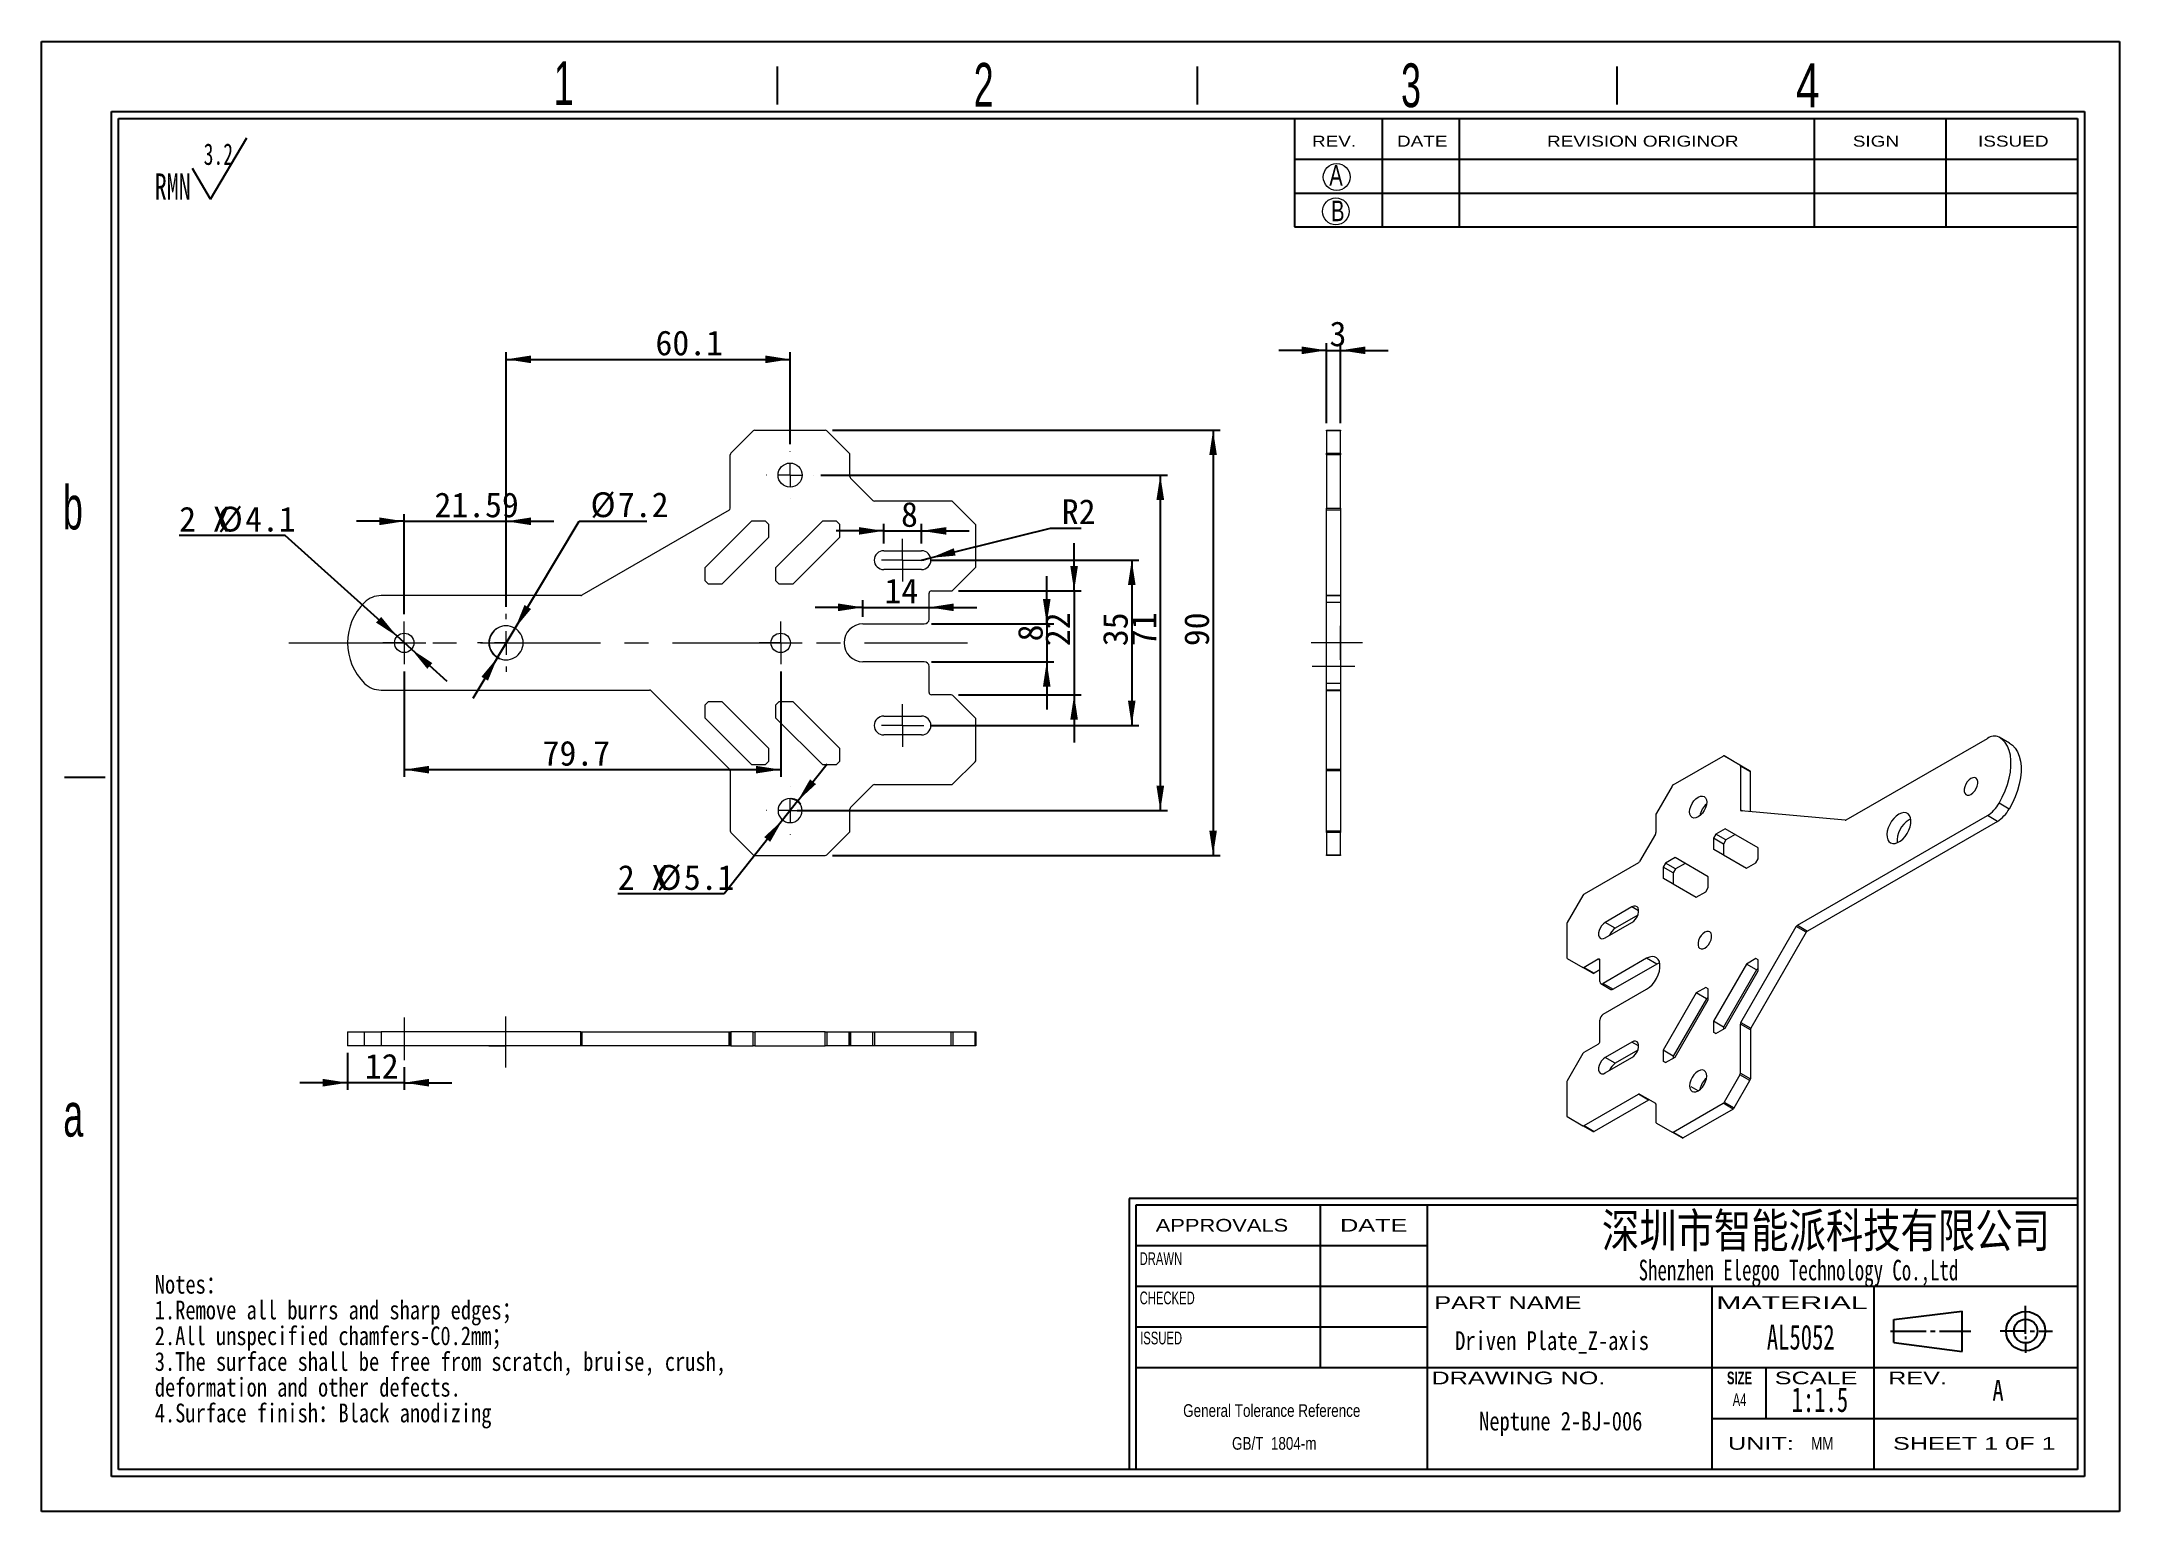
# Model space of a CAD drawing. Header units: millimetres. Extents: x 2 to 295, y 1 to 209.
import ezdxf

# ---------------------------------------------------------------- set-up
doc = ezdxf.new("R2010")
doc.units = ezdxf.units.MM
doc.linetypes.add('CENTER', pattern=[10.16, 6.35, -1.27, 1.27, -1.27])
doc.linetypes.add('CENTERX2', pattern=[20.32, 12.7, -2.54, 2.54, -2.54])
doc.layers.add('DIM', color=5, linetype='Continuous')
doc.layers.add('SLD-0', color=179, linetype='Continuous')
doc.layers.add('中心线', color=1, linetype='CENTER', lineweight=15)
doc.styles.add('SLDTEXTSTYLE0', font='SIMSUN.TTC', dxfattribs={"width": 0.67})
doc.styles.add('SLDTEXTSTYLE1', font='SIMSUN.TTC', dxfattribs={"width": 0.8})
doc.styles.add('SLDTEXTSTYLE10', font='ARIAL.TTF', dxfattribs={"width": 1.2324})
doc.styles.add('SLDTEXTSTYLE11', font='ARIAL.TTF', dxfattribs={"width": 1.7064})
doc.styles.add('SLDTEXTSTYLE12', font='SIMSUN.TTC', dxfattribs={"width": 0.8, "bigfont": 'bigfont'})
doc.styles.add('SLDTEXTSTYLE13', font='SIMKAI.TTF', dxfattribs={"width": 0.67})
doc.styles.add('SLDTEXTSTYLE14', font='SIMSUN.TTC')
doc.styles.add('SLDTEXTSTYLE2', font='SIMSUN.TTC', dxfattribs={"width": 0.8, "bigfont": 'bigfont'})
doc.styles.add('SLDTEXTSTYLE3', font='SIMSUN.TTC', dxfattribs={"width": 0.8})
doc.styles.add('SLDTEXTSTYLE4', font='ARIAL.TTF', dxfattribs={"width": 0.63516})
doc.styles.add('SLDTEXTSTYLE5', font='GOTHIC.TTF', dxfattribs={"width": 0.7304})
doc.styles.add('SLDTEXTSTYLE6', font='GOTHIC.TTF', dxfattribs={"width": 0.61171})
doc.styles.add('SLDTEXTSTYLE7', font='ARIALBD.TTF', dxfattribs={"width": 0.63516})
doc.styles.add('SLDTEXTSTYLE8', font='ARIAL.TTF', dxfattribs={"width": 1.422})
doc.styles.add('SLDTEXTSTYLE9', font='ARIAL.TTF', dxfattribs={"width": 0.7584})
doc.dimstyles.new('SLDDIMSTYLE0', dxfattribs={"dimtxt": 3.5, "dimasz": 3.5, "dimexe": 0, "dimexo": 0.0625, "dimgap": 0.875, "dimtad": 2, "dimlfac": 1.5, "dimrnd": 1e-09, "dimzin": 12, "dimdsep": 46, "dimtxsty": 'SLDTEXTSTYLE0', "dimsah": 1, "dimcen": 0.09, "dimadec": 0, "dimazin": 3, "dimtfac": 1, "dimtofl": 0, "dimtmove": 0, "dimatfit": 3, "dimfxl": 0, "dimfrac": 2, "dimtolj": 1, "dimtzin": 12, "dimarcsym": 0})
doc.dimstyles.new('SLDDIMSTYLE1', dxfattribs={"dimtxt": 3.5, "dimasz": 3.5, "dimexe": 0, "dimexo": 0.0625, "dimgap": 0.875, "dimtad": 2, "dimlfac": 1.5, "dimrnd": 1e-09, "dimzin": 12, "dimdsep": 46, "dimtxsty": 'SLDTEXTSTYLE0', "dimsah": 1, "dimcen": 0.09, "dimadec": 0, "dimazin": 3, "dimtfac": 1, "dimtmove": 0, "dimatfit": 0, "dimfxl": 0, "dimfrac": 2, "dimtolj": 1, "dimtzin": 12, "dimarcsym": 0})
doc.dimstyles.new('SLDDIMSTYLE2', dxfattribs={"dimtxt": 3.5, "dimasz": 3.5, "dimexe": 0, "dimexo": 0.0625, "dimgap": 0.875, "dimtad": 0, "dimtih": 1, "dimtoh": 1, "dimlfac": 1.5, "dimrnd": 1e-09, "dimzin": 12, "dimdsep": 46, "dimtxsty": 'SLDTEXTSTYLE0', "dimsah": 1, "dimcen": 0, "dimadec": 0, "dimazin": 3, "dimtfac": 1, "dimtofl": 0, "dimtmove": 0, "dimatfit": 3, "dimfxl": 0, "dimfrac": 2, "dimtolj": 1, "dimtzin": 12, "dimarcsym": 0})
doc.dimstyles.new('SLDDIMSTYLE3', dxfattribs={"dimtxt": 3.5, "dimasz": 3.5, "dimexe": 0, "dimexo": 0.0625, "dimgap": 0.875, "dimtad": 0, "dimtih": 1, "dimtoh": 1, "dimlfac": 1.5, "dimrnd": 1e-09, "dimzin": 12, "dimdsep": 46, "dimtxsty": 'SLDTEXTSTYLE0', "dimsah": 1, "dimcen": 0, "dimadec": 0, "dimazin": 3, "dimtfac": 1, "dimtmove": 0, "dimatfit": 3, "dimfxl": 0, "dimfrac": 2, "dimtolj": 1, "dimtzin": 12, "dimarcsym": 0})
doc.dimstyles.new('SLDDIMSTYLE4', dxfattribs={"dimtxt": 3.5, "dimasz": 3.5, "dimexe": 0, "dimexo": 0.0625, "dimgap": 0.875, "dimtad": 0, "dimtih": 1, "dimtoh": 1, "dimlfac": 1.5, "dimrnd": 1e-09, "dimzin": 12, "dimdsep": 46, "dimtxsty": 'SLDTEXTSTYLE0', "dimsah": 1, "dimcen": 0, "dimadec": 0, "dimazin": 3, "dimtfac": 1, "dimtmove": 0, "dimatfit": 3, "dimfxl": 0, "dimfrac": 2, "dimtolj": 1, "dimtzin": 12, "dimarcsym": 0})

msp = doc.modelspace()

# ---------------------------------------------------------------- texts
at = {"color": 7, "linetype": 'Continuous', "lineweight": 0, "char_height": 3.5, "attachment_point": 1, "style": 'SLDTEXTSTYLE0'}
for s, insert in [('AL5052', (245.3376, 27.6309)), ('1:1.5', (248.8385, 18.8298))]:
    msp.add_mtext(s, dxfattribs=dict(at, insert=insert))
at = {"layer": 'SLD-0'}
for s, insert, char_height, attachment_point, style in [('1', (74.111, 205.8988), 6.172, 1, 'SLDTEXTSTYLE6'), ('2', (133.3881, 205.6552), 6.172, 1, 'SLDTEXTSTYLE6'), ('3', (193.7066, 205.5931), 6.172, 1, 'SLDTEXTSTYLE6'), ('4', (249.4405, 205.5869), 6.172, 1, 'SLDTEXTSTYLE5'), ('A', (183.5778, 191.2522), 2.9034, 1, 'SLDTEXTSTYLE5'), ('B', (183.8319, 186.2372), 2.9034, 1, 'SLDTEXTSTYLE5'), ('b', (4.8346, 146.0194), 6.172, 1, 'SLDTEXTSTYLE6'), ('a', (4.8798, 60.3511), 6.172, 1, 'SLDTEXTSTYLE6'), ('\\M+1905B圳\\M+18E73\\M+19271\\M+1945C\\M+19468\\M+189C8\\M+18B5A\\M+1974C\\M+18CC0\\M+18CF6\\M+18E69', (253.6756, 43.3374), 4.82808, 2, 'SLDTEXTSTYLE12'), ('Driven Plate_Z-axis', (215.0232, 26.7157), 2.645833, 2, 'SLDTEXTSTYLE1'), ('A', (277.1784, 19.8537), 2.9104, 1, 'SLDTEXTSTYLE3'), ('Neptune 2-BJ-006', (216.2487, 15.3624), 2.645833, 2, 'SLDTEXTSTYLE1')]:
    msp.add_mtext(s, dxfattribs=dict(at, insert=insert, char_height=char_height, attachment_point=attachment_point, style=style))
at = {"layer": 'SLD-0', "color": 179}
for s, insert, char_height, attachment_point, style in [('REV.', (181.1288, 195.4001), 1.55363, 1, 'SLDTEXTSTYLE10'), ('DATE', (193.1265, 195.4001), 1.55363, 1, 'SLDTEXTSTYLE10'), ('REVISION ORIGINOR', (214.3082, 195.4001), 1.553633, 1, 'SLDTEXTSTYLE10'), ('SIGN', (257.4664, 195.4001), 1.55363, 1, 'SLDTEXTSTYLE10'), ('ISSUED', (275.1481, 195.4001), 1.55363, 1, 'SLDTEXTSTYLE10'), ('APPROVALS', (168.4266, 42.5627), 1.79265, 2, 'SLDTEXTSTYLE10'), ('DATE', (189.8496, 42.5627), 1.79265, 2, 'SLDTEXTSTYLE8'), ('DRAWN', (159.8036, 37.8529), 1.79265, 2, 'SLDTEXTSTYLE4'), ('Shenzhen Elegoo Technology Co.,Ltd', (249.7983, 36.7996), 2.910417, 2, 'SLDTEXTSTYLE13'), ('CHECKED', (160.6957, 32.3147), 1.79265, 2, 'SLDTEXTSTYLE4'), ('PART NAME', (208.7939, 31.6454), 1.79265, 2, 'SLDTEXTSTYLE8'), ('MATERIAL', (248.8802, 31.6454), 1.79265, 2, 'SLDTEXTSTYLE11'), ('ISSUED', (159.837, 26.6544), 1.79265, 2, 'SLDTEXTSTYLE4'), ('DRAWING NO.', (210.268, 21.0216), 1.792654, 2, 'SLDTEXTSTYLE8'), ('SIZE', (241.4789, 21.0216), 1.79265, 2, 'SLDTEXTSTYLE7'), ('SCALE', (252.2889, 21.0216), 1.79265, 2, 'SLDTEXTSTYLE8'), ('REV.', (266.6102, 21.0216), 1.79265, 2, 'SLDTEXTSTYLE8'), ('A4', (241.4898, 17.9531), 1.79265, 2, 'SLDTEXTSTYLE4'), ('UNIT:', (244.4987, 11.7907), 1.79265, 2, 'SLDTEXTSTYLE8'), ('MM', (253.1609, 11.7907), 1.79265, 2, 'SLDTEXTSTYLE9'), ('SHEET 1 0F 1', (274.62, 11.7907), 1.792654, 2, 'SLDTEXTSTYLE8')]:
    msp.add_mtext(s, dxfattribs=dict(at, insert=insert, char_height=char_height, attachment_point=attachment_point, style=style))

# ---------------------------------------------------------------- blocks, each defined once
blk = doc.blocks.new('SW_NOTE_0')
at = {"layer": 'SLD-0', "color": 0}
for q in [(12.98, 9.35), (5.31, 5.02)]:
    blk.add_line((7.87, 0.69), q, dxfattribs=at)
at = {"layer": 'SLD-0', "color": 0, "attachment_point": 1, "style": 'SLDTEXTSTYLE0'}
for s, insert, char_height in [('3.2', (6.9, 8.55), 3.032), ('RMN', (0, 4.31), 3.704)]:
    blk.add_mtext(s, dxfattribs=dict(at, insert=insert, char_height=char_height))
blk = doc.blocks.new('SW_NOTE_1')
at = {"layer": 'SLD-0', "color": 0, "char_height": 2.6458, "attachment_point": 1}
for s, insert, style in [('Notes\\M+18146', (0, 3.08), 'SLDTEXTSTYLE2'), ('1.Remove all burrs and sharp edges\\M+18147', (0, -0.55), 'SLDTEXTSTYLE2'), ('2.All unspecified chamfers-C0.2mm\\M+18147', (0, -4.19), 'SLDTEXTSTYLE2'), ('3.The surface shall be free from scratch, bruise, crush, ', (0, -7.82), 'SLDTEXTSTYLE3'), ('deformation and other defects.', (0, -11.45), 'SLDTEXTSTYLE3'), ('4.Surface finish\\M+18146Black anodizing', (0, -15.08), 'SLDTEXTSTYLE2')]:
    blk.add_mtext(s, dxfattribs=dict(at, insert=insert, style=style))
blk = doc.blocks.new('SW_NOTE_2')
at = {"layer": 'SLD-0', "color": 0, "char_height": 1.7927, "attachment_point": 2, "style": 'SLDTEXTSTYLE9'}
for s, insert in [('General Tolerance Reference ', (13.02, 2.31)), (' GB/T  1804-m', (13.11, -2.32))]:
    blk.add_mtext(s, dxfattribs=dict(at, insert=insert))
blk = doc.blocks.new('_D')
at = {"layer": 'DIM'}
for p, q in [((67.4, 128.91), (67.4, 164.84)), ((107.47, 151.87), (107.47, 164.84)), ((67.4, 163.84), (107.47, 163.84))]:
    blk.add_line(p, q, dxfattribs=at)
for points in [[(67.4, 163.84), (70.9, 163.3), (70.9, 164.38)], [(107.47, 163.84), (103.97, 164.38), (103.97, 163.3)]]:
    blk.add_solid(points, dxfattribs=at)
at = {"layer": 'DIM', "insert": (88.47, 167.91), "char_height": 3.5, "attachment_point": 1, "style": 'SLDTEXTSTYLE14'}
blk.add_mtext('60.1', dxfattribs=at)
blk = doc.blocks.new('_D_1')
at = {"layer": 'DIM'}
for p, q in [((53.01, 119.81), (53.01, 104.95)), ((106.14, 119.81), (106.14, 104.95)), ((53.01, 105.95), (106.14, 105.95))]:
    blk.add_line(p, q, dxfattribs=at)
for points in [[(53.01, 105.95), (56.51, 105.41), (56.51, 106.49)], [(106.14, 105.95), (102.64, 106.49), (102.64, 105.41)]]:
    blk.add_solid(points, dxfattribs=at)
at = {"layer": 'DIM', "insert": (72.54, 110.02), "char_height": 3.5, "attachment_point": 1, "style": 'SLDTEXTSTYLE14'}
blk.add_mtext('79.7', dxfattribs=at)
blk = doc.blocks.new('_D_2')
at = {"layer": 'DIM'}
for p, q in [((111.83, 147.51), (160.72, 147.51)), ((159.72, 147.51), (159.72, 100.17)), ((108.47, 100.17), (160.72, 100.17))]:
    blk.add_line(p, q, dxfattribs=at)
for points in [[(159.72, 147.51), (159.18, 144.01), (160.26, 144.01)], [(159.72, 100.17), (160.26, 103.67), (159.18, 103.67)]]:
    blk.add_solid(points, dxfattribs=at)
at = {"layer": 'DIM', "insert": (155.65, 123.37), "char_height": 3.5, "attachment_point": 1, "rotation": 90, "style": 'SLDTEXTSTYLE14'}
blk.add_mtext('71', dxfattribs=at)
blk = doc.blocks.new('_D_3')
at = {"layer": 'DIM'}
for p, q in [((113.44, 153.84), (168.17, 153.84)), ((167.17, 153.84), (167.17, 93.84)), ((113.44, 93.84), (168.17, 93.84))]:
    blk.add_line(p, q, dxfattribs=at)
for points in [[(167.17, 153.84), (166.64, 150.34), (167.71, 150.34)], [(167.17, 93.84), (167.71, 97.34), (166.64, 97.34)]]:
    blk.add_solid(points, dxfattribs=at)
at = {"layer": 'DIM', "insert": (163.1, 123.37), "char_height": 3.5, "attachment_point": 1, "rotation": 90, "style": 'SLDTEXTSTYLE14'}
blk.add_mtext('90', dxfattribs=at)
blk = doc.blocks.new('_D_4')
at = {"layer": 'DIM'}
for p, q in [((120.68, 139.64), (113.95, 139.64)), ((120.68, 137.84), (120.68, 140.64)), ((120.68, 139.64), (126.01, 139.64)), ((126.01, 137.84), (126.01, 140.64)), ((126.01, 139.64), (132.74, 139.64))]:
    blk.add_line(p, q, dxfattribs=at)
for points in [[(120.68, 139.64), (117.18, 140.17), (117.18, 139.1)], [(126.01, 139.64), (129.51, 139.1), (129.51, 140.17)]]:
    blk.add_solid(points, dxfattribs=at)
at = {"layer": 'DIM', "insert": (123.13, 143.71), "char_height": 3.5, "attachment_point": 1, "style": 'SLDTEXTSTYLE14'}
blk.add_mtext('8', dxfattribs=at)
blk = doc.blocks.new('_D_5')
at = {"layer": 'DIM'}
for p, q in [((127.31, 135.83), (144.23, 140.02)), ((144.23, 140.02), (148.54, 140.02)), ((126.01, 135.51), (127.31, 135.83))]:
    blk.add_line(p, q, dxfattribs=at)
blk.add_solid([(127.31, 135.83), (130.83, 136.15), (130.58, 137.19)], dxfattribs=at)
at = {"layer": 'DIM', "insert": (145.82, 144.1), "char_height": 3.5, "attachment_point": 1, "style": 'SLDTEXTSTYLE14'}
blk.add_mtext('R2', dxfattribs=at)
blk = doc.blocks.new('_D_6')
at = {"layer": 'DIM'}
for p, q in [((143.69, 126.51), (143.69, 133.24)), ((127.41, 126.51), (144.69, 126.51)), ((143.69, 126.51), (143.69, 121.17)), ((127.41, 121.17), (144.69, 121.17)), ((143.69, 121.17), (143.69, 114.44))]:
    blk.add_line(p, q, dxfattribs=at)
for points in [[(143.69, 126.51), (144.23, 130.01), (143.16, 130.01)], [(143.69, 121.17), (143.16, 117.67), (144.23, 117.67)]]:
    blk.add_solid(points, dxfattribs=at)
at = {"layer": 'DIM', "insert": (139.62, 124.05), "char_height": 3.5, "attachment_point": 1, "rotation": 90, "style": 'SLDTEXTSTYLE14'}
blk.add_mtext('8', dxfattribs=at)
blk = doc.blocks.new('_D_7')
at = {"layer": 'DIM'}
for p, q in [((147.56, 131.17), (147.56, 137.9)), ((131.22, 131.17), (148.56, 131.17)), ((147.56, 131.17), (147.56, 116.51)), ((131.22, 116.51), (148.56, 116.51)), ((147.56, 116.51), (147.56, 109.78))]:
    blk.add_line(p, q, dxfattribs=at)
for points in [[(147.56, 131.17), (148.09, 134.67), (147.02, 134.67)], [(147.56, 116.51), (147.02, 113.01), (148.09, 113.01)]]:
    blk.add_solid(points, dxfattribs=at)
at = {"layer": 'DIM', "insert": (143.48, 123.37), "char_height": 3.5, "attachment_point": 1, "rotation": 90, "style": 'SLDTEXTSTYLE14'}
blk.add_mtext('22', dxfattribs=at)
blk = doc.blocks.new('_D_8')
at = {"layer": 'DIM'}
for p, q in [((117.75, 127.51), (117.75, 129.85)), ((117.75, 128.85), (111.02, 128.85)), ((117.75, 128.85), (127.08, 128.85)), ((127.08, 128.85), (133.81, 128.85))]:
    blk.add_line(p, q, dxfattribs=at)
for points in [[(117.75, 128.85), (114.25, 129.39), (114.25, 128.31)], [(127.08, 128.85), (130.58, 128.31), (130.58, 129.39)]]:
    blk.add_solid(points, dxfattribs=at)
at = {"layer": 'DIM', "insert": (120.8, 132.92), "char_height": 3.5, "attachment_point": 1, "style": 'SLDTEXTSTYLE14'}
blk.add_mtext('14', dxfattribs=at)
blk = doc.blocks.new('_D_9')
at = {"layer": 'DIM'}
for p, q in [((53.01, 140.99), (46.28, 140.99)), ((53.01, 127.87), (53.01, 141.99)), ((53.01, 140.99), (67.4, 140.99)), ((67.4, 128.91), (67.4, 141.99)), ((67.4, 140.99), (74.13, 140.99))]:
    blk.add_line(p, q, dxfattribs=at)
for points in [[(53.01, 140.99), (49.51, 141.53), (49.51, 140.45)], [(67.4, 140.99), (70.9, 140.45), (70.9, 141.53)]]:
    blk.add_solid(points, dxfattribs=at)
at = {"layer": 'DIM', "insert": (57.27, 145.06), "char_height": 3.5, "attachment_point": 1, "style": 'SLDTEXTSTYLE14'}
blk.add_mtext('21.59', dxfattribs=at)
blk = doc.blocks.new('_D_10')
at = {"layer": 'DIM'}
for p, q in [((68.64, 125.9), (77.71, 141.01)), ((77.71, 141.01), (87.25, 141.01)), ((66.17, 121.78), (68.64, 125.9)), ((66.17, 121.78), (62.7, 116.01))]:
    blk.add_line(p, q, dxfattribs=at)
blk.add_arc((67.4, 123.84), 2.4, 216.4005, 246.5843, dxfattribs=at)
for points in [[(68.64, 125.9), (70.9, 128.62), (69.98, 129.18)], [(66.17, 121.78), (63.9, 119.06), (64.83, 118.51)]]:
    blk.add_solid(points, dxfattribs=at)
at = {"layer": 'DIM', "char_height": 3.5, "attachment_point": 1, "style": 'SLDTEXTSTYLE14'}
for s, insert in [('%%c', (79.3, 145.08)), ('7.2', (83.17, 145.08))]:
    blk.add_mtext(s, dxfattribs=dict(at, insert=insert))
blk = doc.blocks.new('_D_11')
at = {"layer": 'DIM'}
for p, q in [((36.22, 138.98), (21.24, 138.98)), ((51.99, 124.76), (36.22, 138.98)), ((54.02, 122.93), (51.99, 124.76)), ((54.02, 122.93), (59.02, 118.42))]:
    blk.add_line(p, q, dxfattribs=at)
for points in [[(51.99, 124.76), (49.75, 127.5), (49.03, 126.7)], [(54.02, 122.93), (56.26, 120.18), (56.98, 120.98)]]:
    blk.add_solid(points, dxfattribs=at)
at = {"layer": 'DIM', "char_height": 3.5, "attachment_point": 1, "style": 'SLDTEXTSTYLE14'}
for s, insert in [('2 X ', (21.24, 143.05)), ('%%c', (26.68, 143.05)), ('4.1', (30.55, 143.05))]:
    blk.add_mtext(s, dxfattribs=dict(at, insert=insert))
blk = doc.blocks.new('_D_12')
at = {"layer": 'DIM'}
for p, q in [((108.52, 101.51), (112.71, 106.78)), ((108.52, 101.51), (106.41, 98.84)), ((106.41, 98.84), (98.14, 88.42)), ((98.14, 88.42), (83.16, 88.42))]:
    blk.add_line(p, q, dxfattribs=at)
blk.add_arc((107.47, 100.17), 1.7, 30.4655, 82.0542, dxfattribs=at)
for points in [[(108.52, 101.51), (111.12, 103.91), (110.28, 104.58)], [(106.41, 98.84), (103.81, 96.43), (104.66, 95.77)]]:
    blk.add_solid(points, dxfattribs=at)
at = {"layer": 'DIM', "char_height": 3.5, "attachment_point": 1, "style": 'SLDTEXTSTYLE14'}
for s, insert in [('2 X ', (83.16, 92.49)), ('%%c', (88.6, 92.49)), ('5.1', (92.47, 92.49))]:
    blk.add_mtext(s, dxfattribs=dict(at, insert=insert))
blk = doc.blocks.new('_D_13')
at = {"layer": 'DIM'}
for p, q in [((127.35, 135.51), (156.69, 135.51)), ((155.69, 135.51), (155.69, 112.17)), ((127.35, 112.17), (156.69, 112.17))]:
    blk.add_line(p, q, dxfattribs=at)
for points in [[(155.69, 135.51), (155.16, 132.01), (156.23, 132.01)], [(155.69, 112.17), (156.23, 115.67), (155.16, 115.67)]]:
    blk.add_solid(points, dxfattribs=at)
at = {"layer": 'DIM', "insert": (151.62, 123.37), "char_height": 3.5, "attachment_point": 1, "rotation": 90, "style": 'SLDTEXTSTYLE14'}
blk.add_mtext('35', dxfattribs=at)
blk = doc.blocks.new('SW_CENTERMARKSYMBOL_0')
at = {"layer": '中心线', "color": 0}
for p, q in [((0, 1.67), (0, 3.03)), ((-1.67, 0), (-3.03, 0)), ((0, 0), (-1.67, 0)), ((0, 0), (0, 1.67)), ((0, 0), (0, -1.67)), ((0, 0), (1.67, 0)), ((1.67, 0), (3.03, 0)), ((0, -1.67), (0, -3.03))]:
    blk.add_line(p, q, dxfattribs=at)
blk = doc.blocks.new('SW_CENTERMARKSYMBOL_1')
at = {"layer": '中心线', "color": 0}
for p, q in [((0, 3.33), (0, 3.37)), ((-3.33, 0), (-3.37, 0)), ((0, 0), (-1.67, 0)), ((0, 0), (0, 1.67)), ((0, 0), (0, -1.67)), ((0, 0), (1.67, 0)), ((3.33, 0), (3.37, 0)), ((0, -3.33), (0, -3.37))]:
    blk.add_line(p, q, dxfattribs=at)
blk = doc.blocks.new('SW_CENTERMARKSYMBOL_2')
at = {"layer": '中心线', "color": 0}
for p, q in [((0, 1.67), (0, 3)), ((-1.67, 0), (-3, 0)), ((0, 0), (-1.67, 0)), ((0, 0), (0, 1.67)), ((0, 0), (1.67, 0)), ((0, 0), (0, -1.67)), ((1.67, 0), (3, 0)), ((0, -1.67), (0, -3))]:
    blk.add_line(p, q, dxfattribs=at)
blk = doc.blocks.new('SW_CENTERMARKSYMBOL_3')
at = {"layer": '中心线', "color": 0}
for p, q in [((0, 1.67), (0, 3)), ((-1.67, 0), (-3, 0)), ((0, 0), (-1.67, 0)), ((0, 0), (0, 1.67)), ((0, 0), (1.67, 0)), ((0, 0), (0, -1.67)), ((1.67, 0), (3, 0)), ((0, -1.67), (0, -3))]:
    blk.add_line(p, q, dxfattribs=at)
blk = doc.blocks.new('SW_CENTERMARKSYMBOL_4')
at = {"layer": '中心线', "color": 0}
for p, q in [((0, 1.67), (0, 3.03)), ((-1.67, 0), (-3.03, 0)), ((0, 0), (-1.67, 0)), ((0, 0), (0, 1.67)), ((0, 0), (0, -1.67)), ((0, 0), (1.67, 0)), ((1.67, 0), (3.03, 0)), ((0, -1.67), (0, -3.03))]:
    blk.add_line(p, q, dxfattribs=at)
blk = doc.blocks.new('SW_CENTERMARKSYMBOL_5')
at = {"layer": '中心线', "color": 0}
for p, q in [((0, 3.33), (0, 4.07)), ((-3.33, 0), (-4.07, 0)), ((0, 0), (-1.67, 0)), ((0, 0), (0, 1.67)), ((0, 0), (0, -1.67)), ((0, 0), (1.67, 0)), ((3.33, 0), (4.07, 0)), ((0, -3.33), (0, -4.07))]:
    blk.add_line(p, q, dxfattribs=at)
blk = doc.blocks.new('SW_CENTERMARKSYMBOL_6')
at = {"layer": '中心线', "color": 0}
for p, q in [((0, 3.33), (0, 3.37)), ((-3.33, 0), (-3.37, 0)), ((0, 0), (-1.67, 0)), ((0, 0), (0, 1.67)), ((0, 0), (0, -1.67)), ((0, 0), (1.67, 0)), ((3.33, 0), (3.37, 0)), ((0, -3.33), (0, -3.37))]:
    blk.add_line(p, q, dxfattribs=at)
blk = doc.blocks.new('_D_14')
at = {"layer": 'DIM'}
for p, q in [((183.18, 165.11), (176.45, 165.11)), ((183.18, 154.84), (183.18, 166.11)), ((183.18, 165.11), (185.18, 165.11)), ((185.18, 154.84), (185.18, 166.11)), ((185.18, 165.11), (191.91, 165.11))]:
    blk.add_line(p, q, dxfattribs=at)
for points in [[(183.18, 165.11), (179.68, 165.65), (179.68, 164.57)], [(185.18, 165.11), (188.68, 164.57), (188.68, 165.65)]]:
    blk.add_solid(points, dxfattribs=at)
at = {"layer": 'DIM', "insert": (183.61, 169.19), "char_height": 3.5, "attachment_point": 1, "style": 'SLDTEXTSTYLE14'}
blk.add_mtext('3', dxfattribs=at)
blk = doc.blocks.new('_D_15')
at = {"layer": 'DIM'}
for p, q in [((45.01, 65.98), (45.01, 60.78)), ((45.01, 61.78), (38.28, 61.78)), ((53.01, 61.78), (45.01, 61.78)), ((53.01, 63.98), (53.01, 60.78)), ((53.01, 61.78), (59.74, 61.78))]:
    blk.add_line(p, q, dxfattribs=at)
for points in [[(45.01, 61.78), (41.51, 62.32), (41.51, 61.24)], [(53.01, 61.78), (56.51, 61.24), (56.51, 62.32)]]:
    blk.add_solid(points, dxfattribs=at)
at = {"layer": 'DIM', "insert": (47.45, 65.86), "char_height": 3.5, "attachment_point": 1, "style": 'SLDTEXTSTYLE14'}
blk.add_mtext('12', dxfattribs=at)

# ---------------------------------------------------------------- dimensions: what is measured, and where the dimension line sits
at = {"layer": 'DIM'}
for base, p1, p2, dimstyle, picture, middle in [((107.4674, 163.8408), (67.4007, 127.9075), (107.4674, 150.8742), 'SLDDIMSTYLE0', '_D', (91.1876, 163.8408)), ((185.1801, 165.113), (183.1801, 153.8408), (185.1801, 153.8408), 'SLDDIMSTYLE1', '_D_14', (184.2932, 165.113)), ((67.4007, 140.9897), (53.0058, 126.8742), (67.4007, 127.9075), 'SLDDIMSTYLE1', '_D_9', (60.6709, 140.9897)), ((126.0141, 139.6365), (120.6807, 136.8408), (126.0141, 136.8408), 'SLDDIMSTYLE1', '_D_4', (123.8073, 139.6365)), ((127.0807, 128.847), (117.7474, 126.5075), (127.0807, 127.1742), 'SLDDIMSTYLE1', '_D_8', (122.1568, 128.847)), ((106.1391, 105.9508), (53.0058, 120.8075), (106.1391, 120.8075), 'SLDDIMSTYLE0', '_D_1', (75.2601, 105.9508)), ((45.0058, 61.7831), (53.0058, 64.9801), (45.0058, 66.9801), 'SLDDIMSTYLE1', '_D_15', (48.8067, 61.7831))]:
    dim = msp.add_linear_dim(base=base, p1=p1, p2=p2, dimstyle=dimstyle, dxfattribs=at)
    dim.commit()
    dim.dimension.update_dxf_attribs({"geometry": picture, "text_midpoint": middle, "dimtype": 160})
for base, p1, p2, dimstyle, picture, middle in [((167.174, 93.8408), (112.4388, 153.8408), (112.4388, 93.8408), 'SLDDIMSTYLE0', '_D_3', (167.174, 124.7309)), ((159.7223, 100.1742), (110.8341, 147.5075), (107.4674, 100.1742), 'SLDDIMSTYLE0', '_D_2', (159.7223, 124.7309)), ((147.556, 116.5075), (130.2227, 131.1742), (130.2227, 116.5075), 'SLDDIMSTYLE1', '_D_7', (147.556, 124.7309)), ((155.6941, 112.1742), (126.3474, 135.5075), (126.3474, 112.1742), 'SLDDIMSTYLE0', '_D_13', (155.6941, 124.7309)), ((143.6941, 121.1742), (126.4141, 126.5075), (126.4141, 121.1742), 'SLDDIMSTYLE1', '_D_6', (143.6941, 124.7309))]:
    dim = msp.add_linear_dim(base=base, p1=p1, p2=p2, angle=90, dimstyle=dimstyle, dxfattribs=at)
    dim.commit()
    dim.dimension.update_dxf_attribs({"geometry": picture, "text_midpoint": middle, "dimtype": 160})
dim = msp.add_diameter_dim_2p(p1=(68.6361, 125.8985), p2=(66.1654, 121.7832), dimstyle='SLDDIMSTYLE3', dxfattribs=at)
dim.commit()
dim.dimension.update_dxf_attribs({"geometry": '_D_10', "text_midpoint": (83.2736, 143.5481), "dimtype": 163})
dim = msp.add_radius_dim(center=(126.0141, 135.5075), mpoint=(127.3082, 135.8283), dimstyle='SLDDIMSTYLE2', dxfattribs=at)
dim.commit()
dim.dimension.update_dxf_attribs({"geometry": '_D_5', "text_midpoint": (147.1789, 142.0606), "dimtype": 164})
for p1, p2, dimstyle, picture, middle in [((51.9909, 124.7561), (54.0207, 122.9256), 'SLDDIMSTYLE4', '_D_11', (27.9343, 141.5148)), ((106.4112, 98.8421), (108.5236, 101.5062), 'SLDDIMSTYLE3', '_D_12', (89.8579, 90.9529))]:
    dim = msp.add_diameter_dim_2p(p1=p1, p2=p2, text='2 X <>', dimstyle=dimstyle, dxfattribs=at)
    dim.commit()
    dim.dimension.update_dxf_attribs({"geometry": picture, "text_midpoint": middle, "dimtype": 163})

# ---------------------------------------------------------------- linework, layer by layer
at = {"color": 7, "linetype": 'Continuous', "lineweight": 15}
for p, q in [((99.125, 150.6051), (102.2631, 153.7432)), ((102.4988, 153.8408), (112.4388, 153.8408)), ((115.8126, 150.6051), (112.6745, 153.7432)), ((183.1801, 153.8408), (185.1801, 153.8408)), ((183.1801, 153.7432), (183.1801, 153.8408)), ((185.1801, 153.7432), (183.1801, 153.7432)), ((183.1801, 153.7432), (183.1801, 150.6051)), ((185.1801, 153.8408), (185.1801, 153.7432)), ((185.1801, 150.6051), (185.1801, 153.7432)), ((99.0274, 142.8309), (99.0274, 150.3694)), ((115.9102, 147.3122), (115.9102, 150.3694)), ((183.1801, 150.6051), (185.1801, 150.6051)), ((183.1801, 150.3694), (183.1801, 150.6051)), ((185.1801, 150.3694), (183.1801, 150.3694)), ((183.1801, 150.3694), (183.1801, 142.8309)), ((185.1801, 150.6051), (185.1801, 150.3694)), ((185.1801, 142.8309), (185.1801, 150.3694)), ((119.1459, 143.9385), (116.0078, 147.0765)), ((130.2227, 143.8408), (119.3816, 143.8408)), ((133.5964, 140.6051), (130.4584, 143.7432)), ((98.8607, 142.5422), (78.0933, 130.5522)), ((95.4771, 134.474), (102.0767, 141.0737)), ((102.0767, 141.0737), (103.9623, 141.0737)), ((103.9623, 141.0737), (104.4337, 140.6023)), ((105.4771, 134.474), (112.0767, 141.0737)), ((112.0767, 141.0737), (113.9623, 141.0737)), ((113.9623, 141.0737), (114.4337, 140.6023)), ((183.1801, 142.8309), (185.1801, 142.8309)), ((183.1801, 142.5422), (183.1801, 142.8309)), ((185.1801, 142.5422), (183.1801, 142.5422)), ((183.1801, 130.5522), (183.1801, 142.5422)), ((185.1801, 142.8309), (185.1801, 142.5422)), ((185.1801, 142.5422), (185.1801, 130.5522)), ((104.4337, 138.7166), (97.8341, 132.117)), ((104.4337, 140.6023), (104.4337, 138.7166)), ((114.4337, 138.7166), (107.8341, 132.117)), ((114.4337, 140.6023), (114.4337, 138.7166)), ((133.6941, 134.6456), (133.6941, 140.3694)), ((120.6807, 136.8408), (126.0141, 136.8408)), ((95.4771, 132.5884), (95.4771, 134.474)), ((95.9485, 132.117), (95.4771, 132.5884)), ((97.8341, 132.117), (95.9485, 132.117)), ((105.4771, 132.5884), (105.4771, 134.474)), ((105.9485, 132.117), (105.4771, 132.5884)), ((107.8341, 132.117), (105.9485, 132.117)), ((126.0141, 134.1742), (120.6807, 134.1742)), ((130.4584, 131.2718), (133.5964, 134.4099)), ((77.9266, 130.5075), (49.7398, 130.5075)), ((127.0807, 127.1742), (127.0807, 130.8408)), ((127.4141, 131.1742), (130.2227, 131.1742)), ((183.1801, 130.5522), (185.1801, 130.5522)), ((183.1801, 130.5075), (183.1801, 130.5522)), ((183.1801, 130.5075), (185.1801, 130.5075)), ((183.1801, 129.5551), (183.1801, 130.5075)), ((183.1801, 118.1265), (183.1801, 129.5551)), ((185.1801, 129.5551), (183.1801, 129.5551)), ((185.1801, 130.5522), (185.1801, 130.5075)), ((185.1801, 130.5075), (185.1801, 129.5551)), ((185.1801, 129.5551), (185.1801, 118.1265)), ((117.7474, 126.5075), (126.4141, 126.5075)), ((185.1801, 126.2408), (185.1801, 126.2408)), ((185.1801, 121.4411), (185.1801, 126.2406)), ((126.4141, 121.1742), (117.7474, 121.1742)), ((127.0807, 116.8408), (127.0807, 120.5075)), ((185.1801, 121.4408), (185.1801, 121.4408)), ((185.1801, 118.1265), (183.1801, 118.1265)), ((183.1801, 117.1742), (183.1801, 118.1265)), ((185.1801, 118.1265), (185.1801, 117.1742)), ((49.7398, 117.1742), (87.6385, 117.1742)), ((87.8742, 117.0765), (98.9298, 106.021)), ((95.4771, 115.0933), (95.9485, 115.5647)), ((95.4771, 113.2077), (95.4771, 115.0933)), ((95.9485, 115.5647), (97.8341, 115.5647)), ((97.8341, 115.5647), (104.4337, 108.965)), ((105.4771, 115.0933), (105.9485, 115.5647)), ((105.4771, 113.2077), (105.4771, 115.0933)), ((105.9485, 115.5647), (107.8341, 115.5647)), ((107.8341, 115.5647), (114.4337, 108.965)), ((130.2227, 116.5075), (127.4141, 116.5075)), ((133.5964, 113.2718), (130.4584, 116.4099)), ((185.1801, 117.1742), (183.1801, 117.1742)), ((183.1801, 117.0765), (183.1801, 117.1742)), ((185.1801, 117.0765), (183.1801, 117.0765)), ((183.1801, 106.021), (183.1801, 117.0765)), ((185.1801, 117.1742), (185.1801, 117.0765)), ((185.1801, 117.0765), (185.1801, 106.021)), ((102.0767, 106.608), (95.4771, 113.2077)), ((112.0767, 106.608), (105.4771, 113.2077)), ((120.6807, 113.5075), (126.0141, 113.5075)), ((133.6941, 107.3122), (133.6941, 113.0361)), ((104.4337, 108.965), (104.4337, 107.0794)), ((114.4337, 108.965), (114.4337, 107.0794)), ((126.0141, 110.8408), (120.6807, 110.8408)), ((256.5301, 98.8533), (276.4612, 110.3592)), ((279.5657, 109.6944), (278.1515, 110.5108)), ((99.0274, 105.7853), (99.0274, 97.3122)), ((103.9623, 106.608), (102.0767, 106.608)), ((104.4337, 107.0794), (103.9623, 106.608)), ((113.9623, 106.608), (112.0767, 106.608)), ((114.4337, 107.0794), (113.9623, 106.608)), ((130.4584, 103.9385), (133.5964, 107.0765)), ((183.1801, 106.021), (185.1801, 106.021)), ((183.1801, 105.7853), (183.1801, 106.021)), ((185.1801, 105.7853), (183.1801, 105.7853)), ((183.1801, 97.3122), (183.1801, 105.7853)), ((185.1801, 106.021), (185.1801, 105.7853)), ((185.1801, 105.7853), (185.1801, 97.3122)), ((232.1263, 103.8179), (239.155, 107.8754)), ((239.3216, 107.8919), (241.5406, 106.6105)), ((240.7359, 107.0755), (239.3216, 107.8919)), ((242.9548, 105.7941), (240.7359, 107.0755)), ((241.5406, 106.6105), (242.9548, 105.7941)), ((241.6096, 106.4579), (241.6096, 100.3024)), ((243.0238, 105.6415), (241.6096, 106.4579)), ((243.0238, 100.0188), (243.0238, 105.6415)), ((116.0078, 100.6051), (119.1459, 103.7432)), ((119.3816, 103.8408), (130.2227, 103.8408)), ((231.9597, 103.6419), (229.7407, 99.7986)), ((115.9102, 97.3122), (115.9102, 100.3694)), ((256.4123, 98.8217), (241.7275, 100.1347)), ((279.525, 100.3855), (278.1108, 101.2019)), ((102.2631, 93.9385), (99.125, 97.0765)), ((112.6745, 93.9385), (115.8126, 97.0765)), ((183.1801, 97.3122), (185.1801, 97.3122)), ((183.1801, 97.0765), (183.1801, 97.3122)), ((185.1801, 97.0765), (183.1801, 97.0765)), ((183.1801, 97.0765), (183.1801, 93.9385)), ((185.1801, 97.3122), (185.1801, 97.0765)), ((185.1801, 93.9385), (185.1801, 97.0765)), ((229.6027, 96.8376), (227.3837, 92.9943)), ((229.6717, 99.5663), (229.6717, 97.07)), ((238.1201, 96.8531), (237.7868, 96.2757)), ((239.4534, 97.6228), (238.1201, 96.8531)), ((239.5343, 96.0367), (238.1201, 96.8531)), ((244.1201, 94.9279), (239.4534, 97.6228)), ((240.8674, 96.8063), (239.5343, 96.0367)), ((249.6628, 84.0016), (276.4612, 99.472)), ((277.8754, 98.6556), (251.077, 83.1852)), ((265.4108, 98.8631), (265.4109, 98.8631)), ((265.6497, 98.9776), (265.4109, 98.8631)), ((277.8754, 98.6556), (276.4612, 99.472)), ((183.1801, 93.9385), (185.1801, 93.9385)), ((183.1801, 93.8408), (183.1801, 93.9385)), ((185.1801, 93.9385), (185.1801, 93.8408)), ((237.7868, 96.2757), (237.7868, 94.736)), ((239.201, 95.4593), (237.7868, 96.2757)), ((237.7868, 94.736), (242.4534, 92.0411)), ((239.201, 93.9196), (237.7868, 94.736)), ((239.5343, 96.0367), (239.201, 95.4593)), ((239.201, 95.4593), (239.201, 93.9196)), ((239.201, 93.9196), (242.4537, 92.0413)), ((244.1201, 93.3882), (244.1201, 94.9279)), ((102.4988, 93.8408), (112.4388, 93.8408)), ((185.1801, 93.8408), (183.1801, 93.8408)), ((227.217, 92.8184), (219.5512, 88.393)), ((231.049, 92.771), (230.7157, 92.1937)), ((230.7157, 92.1937), (230.7157, 90.654)), ((232.1299, 91.3773), (230.7157, 92.1937)), ((232.3824, 93.5407), (231.049, 92.771)), ((232.4632, 91.9546), (231.049, 92.771)), ((232.4632, 91.9546), (232.1299, 91.3773)), ((232.1299, 91.3773), (232.1299, 89.8376)), ((237.049, 90.8459), (232.3824, 93.5407)), ((233.7964, 92.7242), (232.4632, 91.9546)), ((242.4534, 92.0411), (243.7868, 92.8109)), ((243.7868, 92.8109), (244.1201, 93.3882)), ((219.3846, 88.2171), (217.1656, 84.3737)), ((230.7157, 90.654), (235.3824, 87.9591)), ((232.1299, 89.8376), (230.7157, 90.654)), ((232.1299, 89.8376), (235.3826, 87.9592)), ((235.3824, 87.9591), (236.7157, 88.7288)), ((236.7157, 88.7288), (237.049, 89.3062)), ((237.049, 89.3062), (237.049, 90.8459)), ((226.2984, 86.5723), (222.5272, 84.3952)), ((227.115, 85.4109), (223.9414, 83.5788)), ((217.0966, 84.1414), (217.0966, 79.4677)), ((223.9414, 83.5788), (222.5272, 84.3952)), ((222.5272, 82.2177), (226.2984, 84.3948)), ((241.6787, 70.2855), (249.4961, 83.8257)), ((250.9103, 83.0093), (243.0929, 69.4691)), ((250.9103, 83.0093), (249.4961, 83.8257)), ((249.6628, 84.0016), (251.077, 83.1852)), ((217.1656, 79.3151), (219.3846, 78.0337)), ((221.5372, 79.1966), (219.5512, 78.0502)), ((228.3726, 79.3321), (222.2443, 75.7943)), ((229.7868, 78.5157), (228.3726, 79.3321)), ((243.7868, 79.2953), (242.4534, 78.5255)), ((244.1201, 79.1028), (243.7868, 79.2953)), ((220.7988, 77.2173), (219.3846, 78.0337)), ((219.5512, 78.0502), (220.9655, 77.2338)), ((221.7729, 77.6999), (220.9655, 77.2338)), ((221.7729, 76.0665), (221.7729, 79.0605)), ((229.7868, 78.5157), (223.6585, 74.9779)), ((242.4534, 78.5255), (237.7868, 70.4426)), ((243.8676, 77.7091), (239.201, 69.6262)), ((239.4534, 69.4802), (244.1201, 77.5631)), ((243.8676, 77.7091), (242.4534, 78.5255)), ((244.1201, 77.8549), (243.8676, 77.7091)), ((244.1201, 77.5631), (244.1201, 79.1028)), ((221.911, 75.7613), (223.3252, 74.9449)), ((222.2443, 75.7943), (223.6585, 74.9779)), ((222.2443, 71.4394), (228.3726, 74.9772)), ((235.3824, 74.4435), (230.7157, 66.3606)), ((236.7966, 73.6271), (232.1299, 65.5442)), ((232.3824, 65.3981), (237.049, 73.481)), ((236.7157, 75.2132), (235.3824, 74.4435)), ((236.7966, 73.6271), (235.3824, 74.4435)), ((237.049, 75.0207), (236.7157, 75.2132)), ((237.049, 73.7728), (236.7966, 73.6271)), ((237.049, 73.481), (237.049, 75.0207)), ((221.7729, 67.629), (221.7729, 70.6229)), ((237.7868, 70.4426), (237.7868, 68.903)), ((239.201, 69.6262), (237.7868, 70.4426)), ((45.0058, 68.9801), (45.0058, 66.9801)), ((45.0058, 68.9801), (47.407, 68.9801)), ((47.407, 66.9801), (47.407, 68.9801)), ((47.407, 68.9801), (49.7398, 68.9801)), ((49.7398, 68.9801), (49.7398, 66.9801)), ((77.9266, 68.9801), (49.7398, 68.9801)), ((77.9266, 66.9801), (77.9266, 68.9801)), ((77.9266, 68.9801), (78.0933, 68.9801)), ((78.0933, 68.9801), (78.0933, 66.9801)), ((78.0933, 68.9801), (98.8607, 68.9801)), ((98.8607, 66.9801), (98.8607, 68.9801)), ((98.8607, 68.9801), (99.0274, 68.9801)), ((99.0274, 66.9801), (99.0274, 68.9801)), ((99.0274, 68.9801), (99.125, 68.9801)), ((99.125, 68.9801), (99.125, 66.9801)), ((102.2631, 68.9801), (99.125, 68.9801)), ((102.2631, 66.9801), (102.2631, 68.9801)), ((102.2631, 68.9801), (102.4988, 68.9801)), ((102.4988, 68.9801), (102.4988, 66.9801)), ((112.4388, 68.9801), (102.4988, 68.9801)), ((112.4388, 66.9801), (112.4388, 68.9801)), ((112.4388, 68.9801), (112.6745, 68.9801)), ((112.6745, 68.9801), (112.6745, 66.9801)), ((112.6745, 68.9801), (115.8126, 68.9801)), ((115.8126, 66.9801), (115.8126, 68.9801)), ((115.8126, 68.9801), (115.9102, 68.9801)), ((115.9102, 68.9801), (115.9102, 66.9801)), ((115.9102, 68.9801), (116.0078, 68.9801)), ((116.0078, 68.9801), (116.0078, 66.9801)), ((116.0078, 68.9801), (119.1459, 68.9801)), ((119.1459, 66.9801), (119.1459, 68.9801)), ((119.1459, 68.9801), (119.3816, 68.9801)), ((119.3816, 68.9801), (119.3816, 66.9801)), ((119.3816, 68.9801), (130.2227, 68.9801)), ((130.2227, 66.9801), (130.2227, 68.9801)), ((130.2227, 68.9801), (130.4584, 68.9801)), ((130.4584, 68.9801), (130.4584, 66.9801)), ((130.4584, 68.9801), (133.5964, 68.9801)), ((133.5964, 66.9801), (133.5964, 68.9801)), ((133.5964, 68.9801), (133.6941, 68.9801)), ((133.6941, 68.9801), (133.6941, 66.9801)), ((226.2984, 67.5197), (222.5272, 65.3426)), ((237.7868, 68.903), (238.1201, 68.7105)), ((238.1202, 68.7105), (237.7868, 68.903)), ((238.1201, 68.7105), (239.4534, 69.4802)), ((239.201, 69.6262), (239.201, 69.3344)), ((241.6096, 63.1345), (241.6096, 70.0531)), ((243.0238, 69.2367), (241.6096, 70.0531)), ((241.6787, 70.2855), (243.0929, 69.4691)), ((243.0238, 69.2367), (243.0238, 62.3181)), ((47.407, 66.9801), (45.0058, 66.9801)), ((49.7398, 66.9801), (47.407, 66.9801)), ((77.9266, 66.9801), (49.7398, 66.9801)), ((64.9341, 66.9801), (64.9341, 66.9801)), ((64.9341, 66.9801), (67.3674, 66.9801)), ((67.3674, 66.9801), (67.3674, 66.9801)), ((78.0933, 66.9801), (77.9266, 66.9801)), ((98.8607, 66.9801), (78.0933, 66.9801)), ((99.0274, 66.9801), (98.8607, 66.9801)), ((99.125, 66.9801), (99.0274, 66.9801)), ((99.125, 66.9801), (102.2631, 66.9801)), ((102.4988, 66.9801), (102.2631, 66.9801)), ((102.4988, 66.9801), (112.4388, 66.9801)), ((112.6745, 66.9801), (112.4388, 66.9801)), ((115.8126, 66.9801), (112.6745, 66.9801)), ((115.9102, 66.9801), (115.8126, 66.9801)), ((116.0078, 66.9801), (115.9102, 66.9801)), ((119.1459, 66.9801), (116.0078, 66.9801)), ((119.3816, 66.9801), (119.1459, 66.9801)), ((130.2227, 66.9801), (119.3816, 66.9801)), ((130.4584, 66.9801), (130.2227, 66.9801)), ((133.5964, 66.9801), (130.4584, 66.9801)), ((133.6941, 66.9801), (133.5964, 66.9801)), ((219.3846, 65.8983), (217.1656, 62.055)), ((219.5512, 66.0742), (221.5372, 67.2207)), ((223.9414, 64.5262), (222.5272, 65.3426)), ((222.5272, 63.1651), (226.2984, 65.3422)), ((227.115, 66.3583), (223.9414, 64.5262)), ((230.7157, 66.3606), (230.7157, 64.8209)), ((232.1299, 65.5442), (230.7157, 66.3606)), ((230.7157, 64.8209), (231.049, 64.6284)), ((231.0491, 64.6284), (230.7157, 64.8209)), ((231.049, 64.6284), (232.3824, 65.3981)), ((232.1299, 65.5442), (232.1299, 65.2524)), ((217.0966, 61.8226), (217.0966, 57.1489)), ((241.5406, 62.9022), (239.3216, 59.0589)), ((240.7359, 58.2425), (242.9548, 62.0858)), ((242.9548, 62.0858), (241.5406, 62.9022)), ((241.6096, 63.1345), (243.0238, 62.3181)), ((219.5512, 55.7314), (227.217, 60.1567)), ((228.6312, 59.3403), (220.9655, 54.915)), ((228.6312, 59.3403), (227.217, 60.1567)), ((227.3837, 60.1732), (229.6027, 58.8918)), ((229.6717, 58.7392), (229.6717, 56.2429)), ((232.1263, 54.8254), (239.155, 58.883)), ((240.5692, 58.0666), (239.155, 58.883)), ((239.3216, 59.0589), (240.7359, 58.2425)), ((217.1656, 56.9963), (219.3846, 55.7149)), ((219.5512, 55.7314), (220.9655, 54.915)), ((229.7407, 56.0903), (231.9597, 54.8089)), ((240.5692, 58.0666), (233.5406, 54.009)), ((220.7988, 54.8985), (219.3846, 55.7149)), ((233.3739, 53.9925), (231.9597, 54.8089)), ((232.1263, 54.8254), (233.5406, 54.009))]:
    msp.add_line(p, q, dxfattribs=at)
at = {"color": 8, "linetype": 'Continuous', "lineweight": 15}
for p, q in [((241.6096, 100.3024), (241.9317, 100.1165)), ((227.2412, 86.028), (226.2984, 86.5723)), ((221.7729, 79.0606), (221.5372, 79.1966)), ((227.2412, 66.9754), (226.2984, 67.5197)), ((235.6418, 60.6382), (234.6753, 61.1962))]:
    msp.add_line(p, q, dxfattribs=at)
at = {"color": 7, "linetype": 'Continuous', "lineweight": 15, "flags": 128}
for points in [[(278.1108, 101.2019), (278.5745, 102.0627), (278.972, 102.9463), (279.2975, 103.8393), (279.5459, 104.7285), (279.7136, 105.6006), (279.7981, 106.4424), (279.7981, 107.2415), (279.7136, 107.9858), (279.5459, 108.6642), (279.2975, 109.2666), (278.972, 109.7839), (278.5745, 110.2085), (278.1108, 110.5338)], [(279.5657, 109.6944), (279.9887, 109.392), (280.3863, 108.9675), (280.7117, 108.4502), (280.9601, 107.8478), (281.1278, 107.1694), (281.2123, 106.4251), (281.2123, 105.626), (281.1278, 104.7842), (280.9601, 103.9121), (280.7117, 103.0229), (280.3863, 102.1299), (279.9887, 101.2463), (279.525, 100.3855)], [(274.1518, 104.6984), (273.8795, 104.496), (273.6293, 104.2196), (273.4215, 103.8916), (273.2728, 103.5385), (273.1953, 103.189), (273.1953, 102.8714), (273.2728, 102.6114), (273.4215, 102.43), (273.6293, 102.342), (273.8795, 102.3545), (274.1518, 102.4665), (274.4241, 102.6689), (274.6743, 102.9453), (274.8822, 103.2733), (275.0309, 103.6263), (275.1084, 103.9758), (275.1084, 104.2934), (275.0309, 104.5535), (274.8822, 104.7348), (274.6743, 104.8228), (274.4241, 104.8103), (274.1518, 104.6984)], [(235.6417, 102.0639), (235.9528, 102.1962), (236.2427, 102.2249), (236.4916, 102.148), (236.6827, 101.9708), (236.8028, 101.7054), (236.8437, 101.3697), (236.8028, 100.9868), (236.6827, 100.5827), (236.4916, 100.1849), (236.2427, 99.8206), (235.9528, 99.5146), (235.6417, 99.2877), (235.3305, 99.1554), (235.0406, 99.1267), (234.7916, 99.2035), (234.6006, 99.3807), (234.4805, 99.6462), (234.4396, 99.9818), (234.4805, 100.3648), (234.6006, 100.7689), (234.7916, 101.1666), (235.0406, 101.531), (235.3305, 101.837), (235.6417, 102.0639)], [(263.9731, 99.6661), (263.6082, 99.4096), (263.2605, 99.0736), (262.946, 98.6736), (262.6796, 98.2284), (262.4737, 97.7587), (262.3379, 97.2867), (262.2785, 96.8342), (262.2984, 96.4225), (262.3965, 96.0709), (262.5684, 95.7957), (262.806, 95.6099), (263.0981, 95.5221), (263.4312, 95.5364), (263.7896, 95.6522), (264.1565, 95.8641), (264.5149, 96.1621), (264.848, 96.5323), (265.1401, 96.9574), (265.3777, 97.4175), (265.5496, 97.8911), (265.6478, 98.3561), (265.6676, 98.7907), (265.6083, 99.1746), (265.4724, 99.4899), (265.2665, 99.7217), (265.0001, 99.8593), (264.6856, 99.8963), (264.3379, 99.8308), (263.9731, 99.6661)], [(226.2984, 84.3948), (226.564, 84.5923), (226.8081, 84.8619), (227.0109, 85.1819), (227.156, 85.5264), (227.2316, 85.8673), (227.2316, 86.1772), (227.156, 86.4309), (227.0109, 86.6079), (226.8081, 86.6937), (226.564, 86.6815), (226.2984, 86.5723)], [(222.5272, 84.3952), (222.2616, 84.1978), (222.0174, 83.9281), (221.8146, 83.6081), (221.6696, 83.2637), (221.594, 82.9227), (221.594, 82.6128), (221.6696, 82.3591), (221.8146, 82.1822), (222.0174, 82.0963), (222.2616, 82.1085), (222.5272, 82.2177)], [(236.5809, 83.0091), (236.3086, 82.8067), (236.0584, 82.5304), (235.8505, 82.2024), (235.7018, 81.8493), (235.6243, 81.4998), (235.6243, 81.1822), (235.7018, 80.9221), (235.8505, 80.7408), (236.0584, 80.6528), (236.3086, 80.6653), (236.5809, 80.7772), (236.8531, 80.9796), (237.1033, 81.256), (237.3112, 81.584), (237.4599, 81.9371), (237.5374, 82.2866), (237.5374, 82.6042), (237.4599, 82.8642), (237.3112, 83.0456), (237.1033, 83.1336), (236.8531, 83.1211), (236.5809, 83.0091)], [(228.3726, 74.9772), (228.7646, 75.2511), (229.1395, 75.6082), (229.4809, 76.0329), (229.7739, 76.5066), (230.0056, 77.0086), (230.1659, 77.517), (230.2479, 78.0096), (230.2479, 78.4648), (230.1659, 78.8628), (230.0056, 79.1861), (229.7739, 79.4206), (229.4809, 79.5561), (229.1395, 79.5866), (228.7646, 79.5108), (228.3726, 79.3321)], [(230.21, 78.7044), (230.1788, 78.6944), (229.7868, 78.5157)], [(226.2984, 65.3422), (226.564, 65.5397), (226.8081, 65.8093), (227.0109, 66.1293), (227.156, 66.4738), (227.2316, 66.8147), (227.2316, 67.1246), (227.156, 67.3783), (227.0109, 67.5552), (226.8081, 67.6411), (226.564, 67.6289), (226.2984, 67.5197)], [(222.5272, 65.3426), (222.2616, 65.1451), (222.0174, 64.8755), (221.8146, 64.5555), (221.6696, 64.211), (221.594, 63.8701), (221.594, 63.5602), (221.6696, 63.3065), (221.8146, 63.1296), (222.0174, 63.0437), (222.2616, 63.0559), (222.5272, 63.1651)], [(235.6417, 63.4143), (235.3305, 63.1874), (235.0406, 62.8814), (234.7916, 62.517), (234.6006, 62.1193), (234.4805, 61.7152), (234.4396, 61.3322), (234.4805, 60.9966), (234.6006, 60.7311), (234.7916, 60.5539), (235.0406, 60.4771), (235.3305, 60.5058), (235.6417, 60.6381), (235.9528, 60.865), (236.2427, 61.171), (236.4916, 61.5353), (236.6827, 61.9331), (236.8028, 62.3372), (236.8437, 62.7201), (236.8028, 63.0558), (236.6827, 63.3212), (236.4916, 63.4984), (236.2427, 63.5753), (235.9528, 63.5466), (235.6417, 63.4143)]]:
    msp.add_lwpolyline(points, dxfattribs=at)
at = {"color": 7, "linetype": 'Continuous', "lineweight": 15}
for centre, radius in [((107.4674, 147.5075), 1.7), ((53.0058, 123.8408), 1.3667), ((106.1391, 123.8408), 1.3667)]:
    msp.add_circle(centre, radius, dxfattribs=at)
for centre, radius, start, end in [((102.4988, 153.5075), 0.3333, 90, 135), ((112.4388, 153.5075), 0.3333, 45, 90), ((99.3607, 150.3694), 0.3333, 135, 180), ((115.5769, 150.3694), 0.3333, 0, 45), ((116.2435, 147.3122), 0.3333, 180, 225), ((119.3816, 144.1742), 0.3333, 225, 270), ((130.2227, 143.5075), 0.3333, 45, 90), ((98.6941, 142.8309), 0.3333, 300, 0), ((133.3607, 140.3694), 0.3333, 0, 45), ((120.6807, 135.5075), 1.3333, 90, 270), ((126.0141, 135.5075), 1.3333, 270, 90), ((133.3607, 134.6456), 0.3333, 315, 0), ((53.0058, 123.8408), 8, 134.415309, 225.584691), ((49.7398, 127.1742), 3.3333, 90, 134.415309), ((77.9266, 130.8408), 0.3333, 270, 300), ((127.4141, 130.8408), 0.3333, 90, 180), ((130.2227, 131.5075), 0.3333, 270, 315), ((67.3341, 123.8408), 2.4, 89.2042, 270.7958), ((67.4007, 123.8408), 2.4, 90.7958, 269.2042), ((67.4007, 123.8408), 2.4, 269.2042, 90.7958), ((117.7474, 123.8408), 2.6667, 90, 270), ((126.4141, 127.1742), 0.6667, 270, 0), ((126.4141, 120.5075), 0.6667, 0, 90), ((49.7398, 120.5075), 3.3333, 225.584691, 270), ((87.6385, 116.8408), 0.3333, 45, 90), ((127.4141, 116.8408), 0.3333, 180, 270), ((130.2227, 116.1742), 0.3333, 45, 90), ((120.6807, 112.1742), 1.3333, 90, 270), ((126.0141, 112.1742), 1.3333, 270, 90), ((133.3607, 113.0361), 0.3333, 0, 45), ((277.4408, 108.9845), 1.688, 66.613218, 125.472035), ((98.6941, 105.7853), 0.3333, 0, 45), ((133.3607, 107.3122), 0.3333, 315, 0), ((239.2526, 107.7391), 0.1676, 65.682017, 125.620899), ((241.4427, 106.4743), 0.1677, 354.380009, 54.302324), ((242.857, 105.6579), 0.1677, 354.380009, 54.302324), ((119.3816, 103.5075), 0.3333, 90, 135), ((130.2227, 104.1742), 0.3333, 270, 315), ((232.3809, 103.4098), 0.4809, 121.954939, 151.143654), ((107.4674, 100.1742), 1.7, 0, 180), ((107.4674, 100.1742), 1.7, 180, 0), ((116.2435, 100.3694), 0.3333, 135, 180), ((230.1523, 99.5499), 0.4809, 148.856211, 178.043204), ((238.5368, 99.0044), 2.697, 129.523637, 170.481781), ((241.7543, 100.2788), 0.1466, 170.746282, 259.45406), ((273.9267, 103.5402), 4.7931, 301.923127, 330.801302), ((275.3409, 102.7238), 4.7931, 301.923127, 330.801302), ((99.3607, 97.3122), 0.3333, 180, 225), ((115.5769, 97.3122), 0.3333, 315, 0), ((229.191, 97.0864), 0.4809, 328.856118, 358.043297), ((256.4207, 99.026), 0.2045, 267.641443, 302.35106), ((267.2658, 95.8233), 3.5611, 121.393528, 183.29312), ((102.4988, 94.1742), 0.3333, 225, 270), ((112.4388, 94.1742), 0.3333, 270, 315), ((226.9625, 93.2264), 0.4809, 301.954702, 331.143912), ((219.8058, 87.985), 0.4809, 121.95519, 151.143424), ((217.5773, 84.125), 0.4809, 148.856243, 178.04324), ((225.0559, 81.8468), 2.0596, 122.761359, 159.659223), ((249.9173, 83.5936), 0.4809, 121.955025, 151.143918), ((251.3315, 82.7772), 0.4809, 121.955025, 151.143918), ((217.2635, 79.4512), 0.1677, 174.380207, 234.30227), ((221.6292, 79.0838), 0.1456, 350.786118, 129.204609), ((219.4536, 78.1865), 0.1677, 245.687143, 305.617327), ((220.8678, 77.37), 0.1677, 245.687143, 305.617327), ((222.0603, 76.0199), 0.2911, 170.785683, 309.203935), ((223.4633, 75.2505), 0.3353, 245.693888, 305.617743), ((222.7964, 70.5764), 1.0245, 122.605096, 177.394781), ((221.2612, 67.6522), 0.5123, 302.605074, 357.394433), ((242.0903, 70.0367), 0.481, 148.856744, 178.042603), ((243.5045, 69.2203), 0.481, 148.856744, 178.042603), ((219.8058, 65.6662), 0.4809, 121.955354, 151.14293), ((225.0559, 62.7942), 2.0596, 122.761364, 159.659274), ((217.5772, 61.8062), 0.4809, 148.856048, 178.043298), ((238.5369, 60.3548), 2.697, 129.523856, 170.481562), ((241.129, 63.151), 0.481, 328.856744, 358.042603), ((242.5432, 62.3346), 0.481, 328.856744, 358.042603), ((227.3147, 60.0205), 0.1677, 65.685068, 125.619402), ((228.7299, 59.2012), 0.1705, 68.781939, 125.345184), ((229.5048, 58.7557), 0.1677, 354.379029, 54.303448), ((238.9005, 59.2909), 0.4809, 301.95473, 331.145306), ((217.2635, 57.1325), 0.1677, 174.381274, 234.301202), ((219.4536, 55.8677), 0.1677, 245.689218, 305.615253), ((229.8386, 56.2265), 0.1677, 174.381274, 234.301202), ((240.3147, 58.4745), 0.4809, 301.95473, 331.145306), ((220.8678, 55.0513), 0.1677, 245.689218, 305.615253), ((232.0287, 54.9617), 0.1677, 245.689218, 305.615253), ((233.4429, 54.1453), 0.1677, 245.689218, 305.615253)]:
    msp.add_arc(centre, radius, start, end, dxfattribs=at)
at = {"layer": 'SLD-0'}
for p, q in [((1.812, 208.6737), (295.1066, 208.6737)), ((1.812, 1.2938), (1.812, 208.6737)), ((295.1066, 208.6737), (295.1066, 1.2938)), ((12.6748, 7.2189), (12.6748, 197.811)), ((12.6748, 197.811), (289.1814, 197.811)), ((252.0174, 197.811), (252.0174, 182.5137)), ((270.5994, 197.811), (270.5994, 182.5137)), ((289.1814, 197.811), (289.1814, 7.2189)), ((289.1814, 7.2189), (12.6748, 7.2189)), ((295.1066, 1.2938), (1.812, 1.2938))]:
    msp.add_line(p, q, dxfattribs=at)
at = {"layer": 'SLD-0', "color": 6, "linetype": 'Continuous'}
for p, q in [((105.701, 199.786), (105.701, 205.1695)), ((164.9525, 199.786), (164.9525, 205.1695)), ((224.2039, 199.786), (224.2039, 205.1695)), ((11.6873, 6.2314), (11.6873, 198.7985)), ((11.6873, 198.7985), (290.1689, 198.7985)), ((290.1689, 198.7985), (290.1689, 6.2314)), ((10.8046, 104.8527), (5.0681, 104.8527)), ((290.1689, 6.2314), (11.6873, 6.2314))]:
    msp.add_line(p, q, dxfattribs=at)
at = {"layer": 'SLD-0', "color": 179, "linetype": 'Continuous'}
for p, q in [((178.6588, 197.811), (178.6588, 182.5137)), ((191.0502, 197.811), (191.0502, 182.5137)), ((201.8863, 197.811), (201.8863, 182.5137)), ((178.6588, 192.0745), (289.1814, 192.0745)), ((178.6588, 187.2941), (289.1814, 187.2941)), ((178.6588, 182.5137), (289.1814, 182.5137)), ((289.1814, 45.4622), (155.3299, 45.4622)), ((155.3299, 45.4622), (155.3299, 7.2189)), ((289.1814, 44.5061), (156.286, 44.5061)), ((156.286, 44.5061), (156.286, 7.2189)), ((182.2808, 44.5061), (182.2808, 21.5602)), ((197.3975, 44.5061), (197.3975, 7.2189)), ((197.3975, 38.7696), (156.286, 38.7696)), ((289.1814, 33.0331), (156.286, 33.0331)), ((237.553, 33.0331), (237.553, 7.2189)), ((260.499, 7.2189), (260.499, 33.0331)), ((263.2552, 28.3538), (272.8879, 29.5382)), ((272.8879, 23.8461), (272.8879, 29.5382)), ((281.8693, 26.3495), (281.8693, 30.3163)), ((197.3975, 27.2966), (156.286, 27.2966)), ((262.7856, 26.7328), (267.8301, 26.7328)), ((263.2552, 25.1064), (263.2552, 28.3538)), ((268.4607, 26.7328), (269.0912, 26.7328)), ((269.7218, 26.7328), (274.1357, 26.7328)), ((281.8693, 26.7328), (278.2684, 26.7328)), ((282.4999, 26.7328), (283.1304, 26.7328)), ((283.761, 26.7328), (285.6527, 26.7328)), ((263.2552, 25.1064), (272.8879, 23.8461)), ((281.8693, 25.9663), (281.8693, 25.5831)), ((281.8693, 25.1998), (281.8693, 23.6668)), ((289.1814, 21.5602), (156.286, 21.5602)), ((245.2016, 21.5602), (245.2016, 14.3895)), ((237.553, 14.3895), (289.1814, 14.3895))]:
    msp.add_line(p, q, dxfattribs=at)
at = {"layer": 'SLD-0', "lineweight": 0}
for centre in [(184.6221, 189.5636), (184.4994, 184.7149)]:
    msp.add_circle(centre, 1.8944, dxfattribs=at)
at = {"layer": 'SLD-0', "color": 179, "linetype": 'Continuous'}
for radius in [2.7714, 1.669]:
    msp.add_circle((281.8693, 26.7328), radius, dxfattribs=at)
at = {"layer": '中心线', "linetype": 'CENTERX2', "lineweight": 0, "ltscale": 1.333333}
for p, q in [((36.6976, 123.8408), (132.5212, 123.8408)), ((188.2564, 123.8408), (181.0275, 123.8408)), ((187.1801, 120.5075), (181.1801, 120.5075)), ((53.0058, 70.9801), (53.0058, 64.9801)), ((67.3341, 63.9037), (67.3341, 71.1327))]:
    msp.add_line(p, q, dxfattribs=at)

# ---------------------------------------------------------------- block references
at = {"layer": 'SLD-0'}
msp.add_blockref('SW_NOTE_0', (17.795, 185.7588), dxfattribs=at)
at = {"layer": 'SLD-0', "color": 5}
msp.add_blockref('SW_NOTE_1', (17.795, 31.5884), dxfattribs=at)
at = {"layer": 'SLD-0', "color": 179}
msp.add_blockref('SW_NOTE_2', (162.4379, 14.1109), dxfattribs=at)
at = {"layer": '中心线'}
for name, p in [('SW_CENTERMARKSYMBOL_1', (107.4674, 147.5075)), ('SW_CENTERMARKSYMBOL_2', (123.3474, 135.5075)), ('SW_CENTERMARKSYMBOL_0', (53.0058, 123.8408)), ('SW_CENTERMARKSYMBOL_5', (67.4007, 123.8408)), ('SW_CENTERMARKSYMBOL_4', (106.1391, 123.8408)), ('SW_CENTERMARKSYMBOL_3', (123.3474, 112.1742)), ('SW_CENTERMARKSYMBOL_6', (107.4674, 100.1742))]:
    msp.add_blockref(name, p, dxfattribs=at)

msp.set_redraw_order([(e.dxf.handle, doc.entitydb.next_handle()) for e in msp.query("TEXT MTEXT ATTDEF DIMENSION ARC_DIMENSION")])  # texts and dimensions are drawn at this point

doc.saveas('drawing.dxf')
